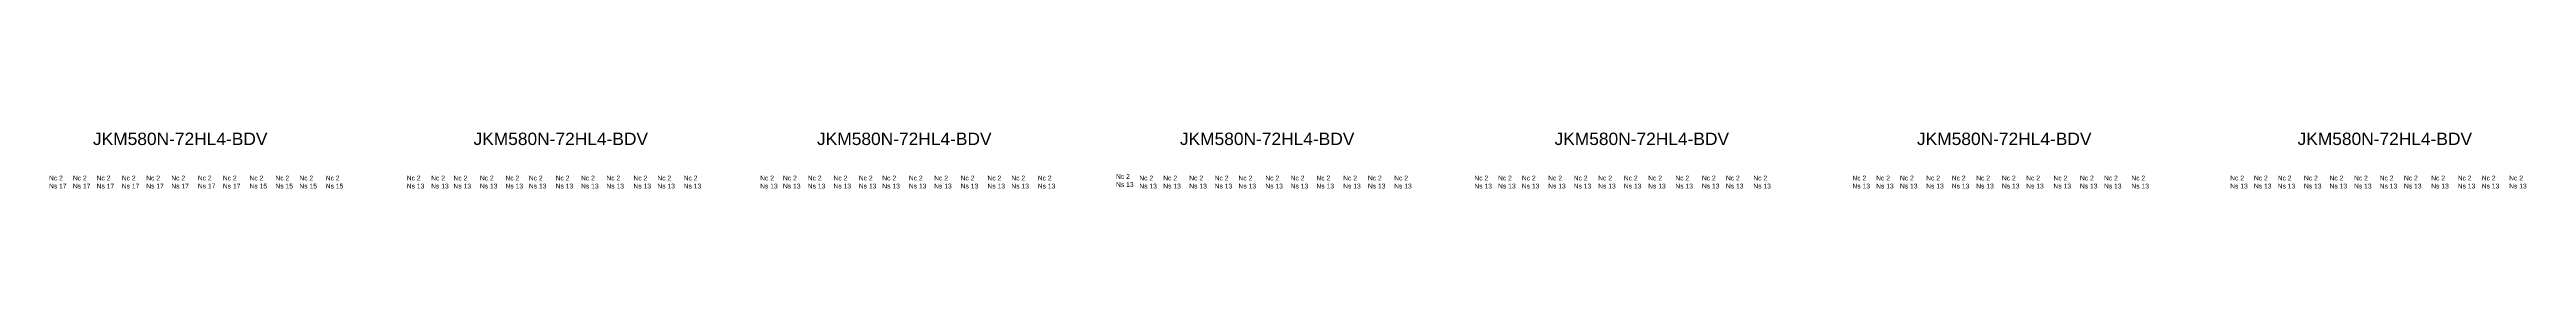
# Model space of a CAD drawing. Header units: inches. Extents: x 355 to 1848, y 183 to 399.
# Drawn here: x 521 to 1461, y 378 to 399 of the extents above; entities that cross this region are included whole.
import ezdxf

# ---------------------------------------------------------------- set-up
doc = ezdxf.new("R2010")
doc.units = ezdxf.units.IN
doc.header["$MEASUREMENT"] = 0
doc.styles.get("Standard").update_dxf_attribs({"font": 'arial.ttf'})

msp = doc.modelspace()

# ---------------------------------------------------------------- texts
at = {"attachment_point": 1}
for s, width, gutter_width, insert, char_height in [('{\\H0.54167x;\\C7;JKM580N-72HL4-BDV}', 15036.7546, 43.5, (537.55, 399.01), 8.6992), ('{\\H0.54167x;\\C7;JKM580N-72HL4-BDV}', 15036.7546, 43.5, (681.95, 399.01), 8.6992), ('{\\H0.54167x;\\C7;JKM580N-72HL4-BDV}', 15036.7546, 43.5, (812.3, 399.01), 8.6992), ('{\\H0.54167x;\\C7;JKM580N-72HL4-BDV}', 15036.7546, 43.5, (949.98, 399.01), 8.6992), ('{\\H0.54167x;\\C7;JKM580N-72HL4-BDV}', 15036.7546, 43.5, (1092.14, 399.01), 8.6992), ('{\\H0.54167x;\\C7;JKM580N-72HL4-BDV}', 15036.7546, 43.5, (1229.66, 399.01), 8.6992), ('{\\H0.54167x;\\C7;JKM580N-72HL4-BDV}', 15036.7546, 43.5, (1374.07, 399.01), 8.6992), ('Nc 2\\PNs 17', 48.8988, 9.15, (520.86, 382.65), 1.831), ('Nc 2\\PNs 17', 48.8988, 9.15, (529.92, 382.65), 1.831), ('Nc 2\\PNs 17', 48.8988, 9.15, (538.93, 382.65), 1.831), ('Nc 2\\PNs 17', 48.8988, 9.15, (548.48, 382.65), 1.831), ('Nc 2\\PNs 17', 48.8988, 9.15, (557.76, 382.65), 1.831), ('Nc 2\\PNs 17', 48.8988, 9.15, (567.27, 382.65), 1.831), ('Nc 2\\PNs 17', 48.8988, 9.15, (577.32, 382.67), 1.831), ('Nc 2\\PNs 17', 48.8988, 9.15, (586.81, 382.65), 1.831), ('Nc 2\\PNs 15', 48.8988, 9.15, (596.94, 382.65), 1.831), ('Nc 2\\PNs 15', 48.8988, 9.15, (606.77, 382.65), 1.831), ('Nc 2\\PNs 15', 48.8988, 9.15, (615.87, 382.65), 1.831), ('Nc 2\\PNs 15', 48.8988, 9.15, (625.87, 382.65), 1.831), ('Nc 2\\PNs 13', 48.8988, 9.15, (656.61, 382.65), 1.831), ('Nc 2\\PNs 13', 48.8988, 9.15, (665.86, 382.65), 1.831), ('Nc 2\\PNs 13', 48.8988, 9.15, (674.33, 382.65), 1.831), ('Nc 2\\PNs 13', 48.8988, 9.15, (684.36, 382.65), 1.831), ('Nc 2\\PNs 13', 48.8988, 9.15, (694.05, 382.65), 1.831), ('Nc 2\\PNs 13', 48.8988, 9.15, (702.94, 382.65), 1.831), ('Nc 2\\PNs 13', 48.8988, 9.15, (713.09, 382.65), 1.831), ('Nc 2\\PNs 13', 48.8988, 9.15, (722.76, 382.65), 1.831), ('Nc 2\\PNs 13', 48.8988, 9.15, (732.36, 382.65), 1.831), ('Nc 2\\PNs 13', 48.8988, 9.15, (742.63, 382.65), 1.831), ('Nc 2\\PNs 13', 48.8988, 9.15, (751.7, 382.65), 1.831), ('Nc 2\\PNs 13', 48.8988, 9.15, (761.67, 382.65), 1.831), ('Nc 2\\PNs 13', 48.8988, 9.15, (790.69, 382.65), 1.831), ('Nc 2\\PNs 13', 48.8988, 9.15, (799.36, 382.65), 1.831), ('Nc 2\\PNs 13', 48.8988, 9.15, (808.76, 382.65), 1.831), ('Nc 2\\PNs 13', 48.8988, 9.15, (818.53, 382.65), 1.831), ('Nc 2\\PNs 13', 48.8988, 9.15, (828.13, 382.65), 1.831), ('Nc 2\\PNs 13', 48.8988, 9.15, (837.05, 382.65), 1.831), ('Nc 2\\PNs 13', 48.8988, 9.15, (847.11, 382.65), 1.831), ('Nc 2\\PNs 13', 48.8988, 9.15, (856.72, 382.65), 1.831), ('Nc 2\\PNs 13', 48.8988, 9.15, (866.77, 382.65), 1.831), ('Nc 2\\PNs 13', 48.8988, 9.15, (876.95, 382.65), 1.831), ('Nc 2\\PNs 13', 48.8988, 9.15, (886.03, 382.65), 1.831), ('Nc 2\\PNs 13', 48.8988, 9.15, (896.04, 382.65), 1.831), ('Nc 2\\PNs 13', 48.8988, 9.15, (925.74, 383.22), 1.831), ('Nc 2\\PNs 13', 48.8988, 9.15, (934.57, 382.65), 1.831), ('Nc 2\\PNs 13', 48.8988, 9.15, (943.66, 382.65), 1.831), ('Nc 2\\PNs 13', 48.8988, 9.15, (953.53, 382.65), 1.831), ('Nc 2\\PNs 13', 48.8988, 9.15, (963.16, 382.65), 1.831), ('Nc 2\\PNs 13', 48.8988, 9.15, (972.2, 382.65), 1.831), ('Nc 2\\PNs 13', 48.8988, 9.15, (982.39, 382.65), 1.831), ('Nc 2\\PNs 13', 48.8988, 9.15, (992, 382.65), 1.831), ('Nc 2\\PNs 13', 48.8988, 9.15, (1001.78, 382.65), 1.831), ('Nc 2\\PNs 13', 48.8988, 9.15, (1011.93, 382.65), 1.831), ('Nc 2\\PNs 13', 48.8988, 9.15, (1021.31, 382.65), 1.831), ('Nc 2\\PNs 13', 48.8988, 9.15, (1031.28, 382.65), 1.831), ('Nc 2\\PNs 13', 48.8988, 9.15, (1061.71, 382.65), 1.831), ('Nc 2\\PNs 13', 48.8988, 9.15, (1070.7, 382.65), 1.831), ('Nc 2\\PNs 13', 48.8988, 9.15, (1079.73, 382.65), 1.831), ('Nc 2\\PNs 13', 48.8988, 9.15, (1089.7, 382.65), 1.831), ('Nc 2\\PNs 13', 48.8988, 9.15, (1099.4, 382.65), 1.831), ('Nc 2\\PNs 13', 48.8988, 9.15, (1108.68, 382.65), 1.831), ('Nc 2\\PNs 13', 48.8988, 9.15, (1118.42, 382.65), 1.831), ('Nc 2\\PNs 13', 48.8988, 9.15, (1127.64, 382.65), 1.831), ('Nc 2\\PNs 13', 48.8988, 9.15, (1137.98, 382.65), 1.831), ('Nc 2\\PNs 13', 48.8988, 9.15, (1148.04, 382.65), 1.831), ('Nc 2\\PNs 13', 48.8988, 9.15, (1157.15, 382.65), 1.831), ('Nc 2\\PNs 13', 48.8988, 9.15, (1167.56, 382.65), 1.831), ('Nc 2\\PNs 13', 48.8988, 9.15, (1205.16, 382.65), 1.831), ('Nc 2\\PNs 13', 48.8988, 9.15, (1214.15, 382.65), 1.831), ('Nc 2\\PNs 13', 48.8988, 9.15, (1223.19, 382.65), 1.831), ('Nc 2\\PNs 13', 48.8988, 9.15, (1233.15, 382.65), 1.831), ('Nc 2\\PNs 13', 48.8988, 9.15, (1242.85, 382.65), 1.831), ('Nc 2\\PNs 13', 48.8988, 9.15, (1252.13, 382.65), 1.831), ('Nc 2\\PNs 13', 48.8988, 9.15, (1261.87, 382.65), 1.831), ('Nc 2\\PNs 13', 48.8988, 9.15, (1271.09, 382.65), 1.831), ('Nc 2\\PNs 13', 48.8988, 9.15, (1281.44, 382.65), 1.831), ('Nc 2\\PNs 13', 48.8988, 9.15, (1291.49, 382.65), 1.831), ('Nc 2\\PNs 13', 48.8988, 9.15, (1300.61, 382.65), 1.831), ('Nc 2\\PNs 13', 48.8988, 9.15, (1311.01, 382.65), 1.831), ('Nc 2\\PNs 13', 48.8988, 9.15, (1348.5, 382.65), 1.831), ('Nc 2\\PNs 13', 48.8988, 9.15, (1357.5, 382.65), 1.831), ('Nc 2\\PNs 13', 48.8988, 9.15, (1366.53, 382.65), 1.831), ('Nc 2\\PNs 13', 48.8988, 9.15, (1376.49, 382.65), 1.831), ('Nc 2\\PNs 13', 48.8988, 9.15, (1386.2, 382.65), 1.831), ('Nc 2\\PNs 13', 48.8988, 9.15, (1395.48, 382.65), 1.831), ('Nc 2\\PNs 13', 48.8988, 9.15, (1405.22, 382.65), 1.831), ('Nc 2\\PNs 13', 48.8988, 9.15, (1414.43, 382.65), 1.831), ('Nc 2\\PNs 13', 48.8988, 9.15, (1424.78, 382.65), 1.831), ('Nc 2\\PNs 13', 48.8988, 9.15, (1434.84, 382.65), 1.831), ('Nc 2\\PNs 13', 48.8988, 9.15, (1443.95, 382.65), 1.831), ('Nc 2\\PNs 13', 48.8988, 9.15, (1454.35, 382.65), 1.831)]:
    msp.add_mtext_dynamic_manual_height_columns(s, width=width, gutter_width=gutter_width, heights=[0], dxfattribs=dict(at, insert=insert, char_height=char_height))

doc.saveas('drawing.dxf')
